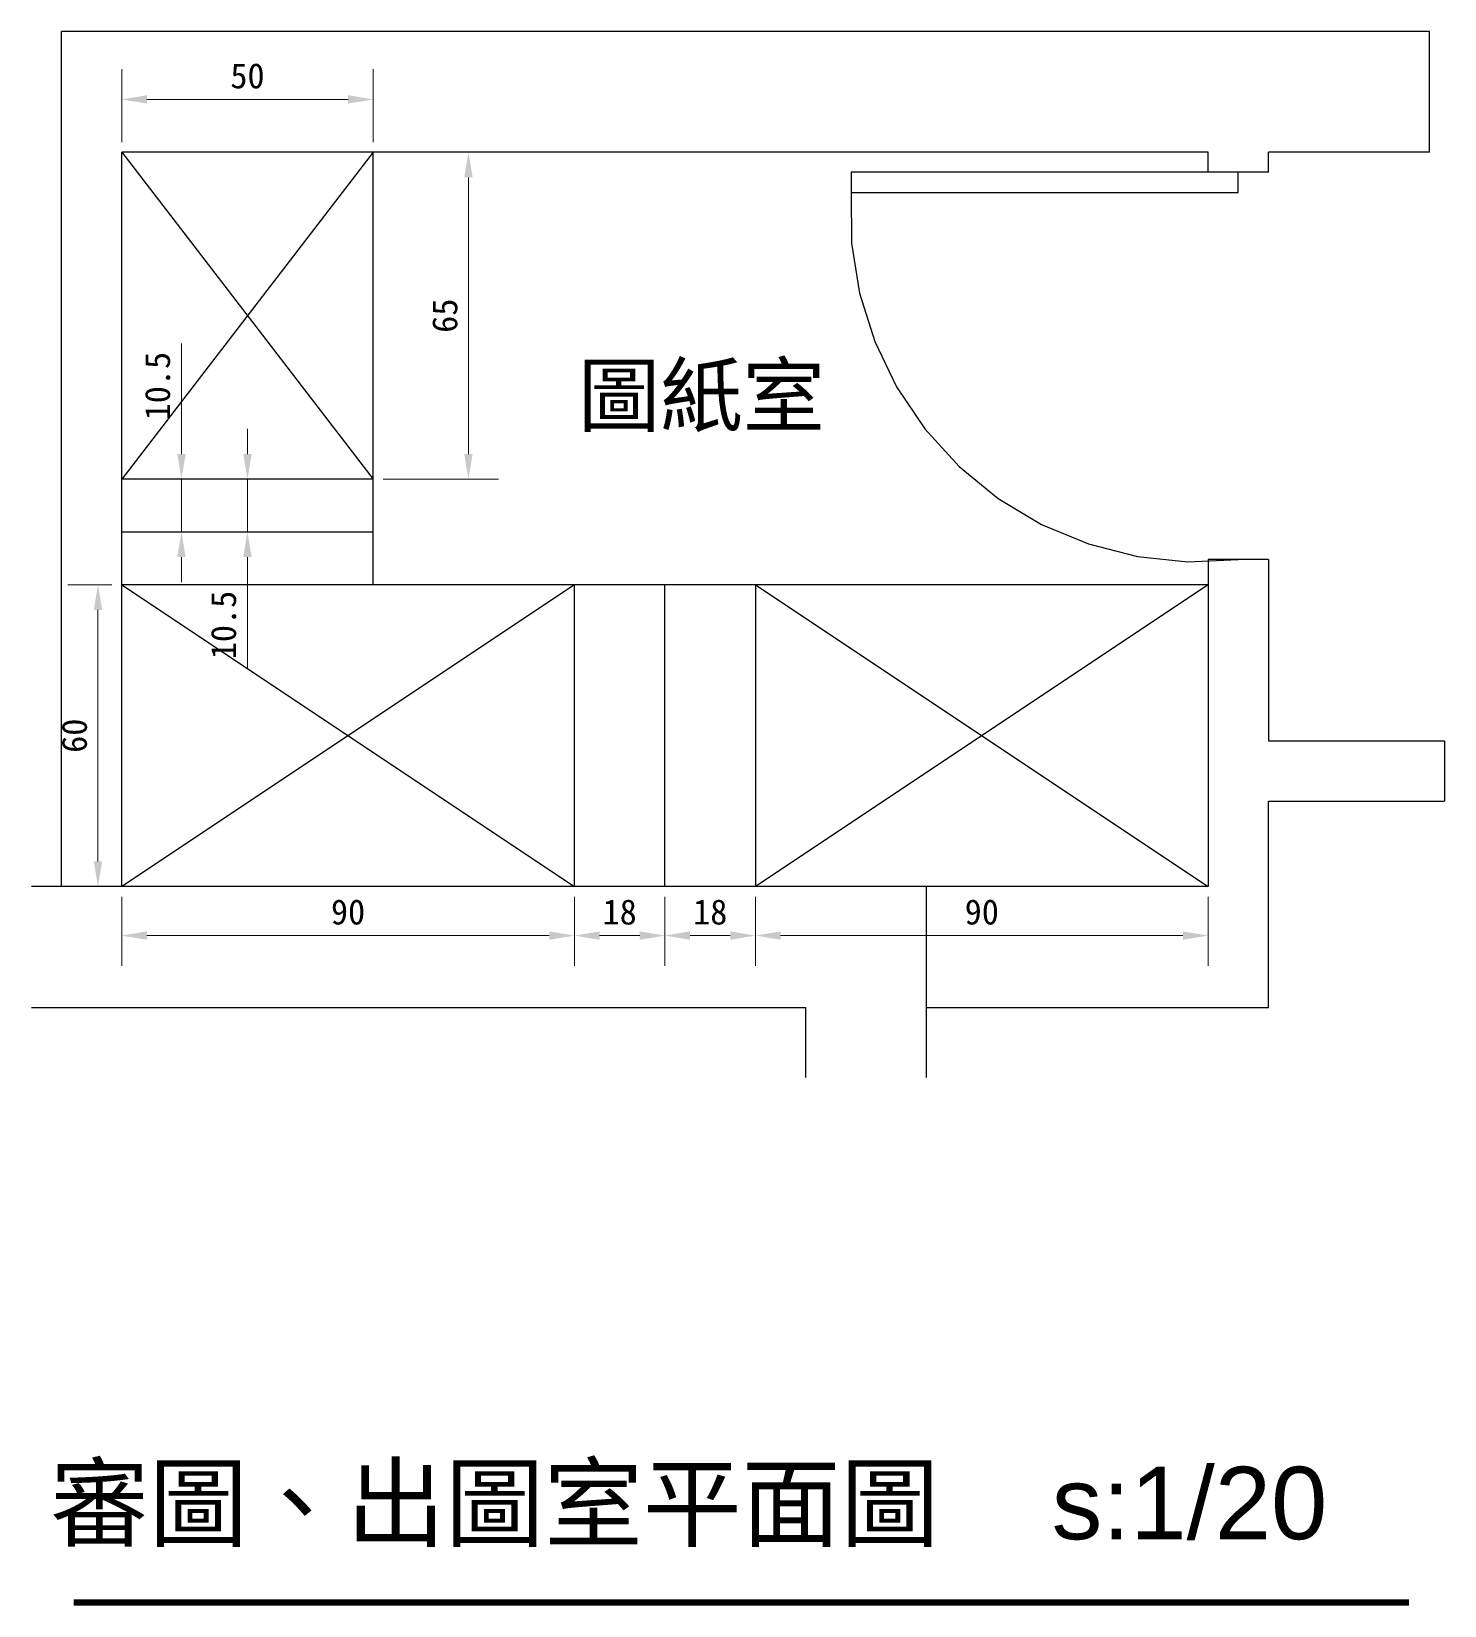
# Model space of a CAD drawing. Header units: centimetres. Extents: x 1966 to 8787, y 7398 to 12383.
# Drawn here: x 5241.7 to 5522.6, y 7527.6 to 7840.5 of the extents above; entities that cross this region are included whole.
import ezdxf

# ---------------------------------------------------------------- set-up
doc = ezdxf.new("R2010")
doc.units = ezdxf.units.CM
doc.header["$PDMODE"] = 35
doc.styles.get("Standard").update_dxf_attribs({"font": 'arial.ttf', "height": 10})
doc.styles.add('文2.5', font='kaiu.ttf', dxfattribs={"height": 2.5})
doc.dimstyles.new('DIM2.5', dxfattribs={"dimtxt": 2.5, "dimasz": 2.5, "dimexe": 3, "dimexo": 1, "dimgap": 1, "dimtad": 1, "dimdec": 1, "dimdsep": 46, "dimtxsty": '文2.5', "dimcen": 0, "dimadec": 0, "dimazin": 0, "dimtfac": 1, "dimtdec": 1, "dimtmove": 0, "dimatfit": 3, "dimfxl": 1, "dimlwd": 15, "dimlwe": 15, "dimarcsym": 0})

msp = doc.modelspace()

# ---------------------------------------------------------------- texts
for s, height, p in [('圖紙室', 12, (5350.3, 7762.18)), ('審圖、出圖室平面圖    s:1/20', 14.4, (5245.37, 7540.74))]:
    msp.add_text(s, height=height).set_placement(p)

# ---------------------------------------------------------------- blocks, each defined once
blk = doc.blocks.new('*D256')
at = {"color": 0, "linetype": 'Continuous', "lineweight": 15, "transparency": 16777216}
for p, q in [((5259.6, 7818.48), (5259.6, 7832.97)), ((5309.6, 7818.48), (5309.6, 7832.97)), ((5264.6, 7826.97), (5304.6, 7826.97))]:
    blk.add_line(p, q, dxfattribs=at)
at = {"color": 0, "transparency": 16777216}
for points in [[(5264.6, 7827.81), (5264.6, 7826.14), (5259.6, 7826.97)], [(5304.6, 7827.81), (5304.6, 7826.14), (5309.6, 7826.97)]]:
    blk.add_solid(points, dxfattribs=at)
at = {"layer": 'DEFPOINTS', "color": 0, "transparency": 16777216}
for p in [(5309.6, 7826.97), (5259.6, 7816.48), (5309.6, 7816.48)]:
    blk.add_point(p, dxfattribs=at)
at = {"color": 0, "transparency": 16777216, "insert": (5284.6, 7831.64), "char_height": 5, "attachment_point": 5, "style": '文2.5'}
blk.add_mtext('50', dxfattribs=at)
blk = doc.blocks.new('*D257')
at = {"color": 0, "linetype": 'Continuous', "lineweight": 15, "transparency": 16777216}
for p, q in [((5271.48, 7756.48), (5271.48, 7778.47)), ((5261.6, 7751.48), (5277.48, 7751.48)), ((5271.48, 7740.98), (5271.48, 7751.48)), ((5261.6, 7740.98), (5277.48, 7740.98)), ((5271.48, 7735.98), (5271.48, 7730.98))]:
    blk.add_line(p, q, dxfattribs=at)
at = {"color": 0, "transparency": 16777216}
for points in [[(5270.64, 7756.48), (5272.31, 7756.48), (5271.48, 7751.48)], [(5270.64, 7735.98), (5272.31, 7735.98), (5271.48, 7740.98)]]:
    blk.add_solid(points, dxfattribs=at)
at = {"layer": 'DEFPOINTS', "color": 0, "transparency": 16777216}
for p in [(5259.6, 7751.48), (5271.48, 7751.48), (5259.6, 7740.98)]:
    blk.add_point(p, dxfattribs=at)
at = {"color": 0, "transparency": 16777216, "insert": (5266.75, 7769.98), "char_height": 5, "attachment_point": 5, "rotation": 90, "style": '文2.5'}
blk.add_mtext('10.5', dxfattribs=at)
blk = doc.blocks.new('*D258')
at = {"color": 0, "linetype": 'Continuous', "lineweight": 15, "transparency": 16777216}
for p, q in [((5284.6, 7756.48), (5284.6, 7761.48)), ((5307.6, 7751.48), (5278.6, 7751.48)), ((5284.6, 7751.48), (5284.6, 7740.98)), ((5307.6, 7740.98), (5278.6, 7740.98)), ((5284.6, 7735.98), (5284.6, 7713.99))]:
    blk.add_line(p, q, dxfattribs=at)
at = {"color": 0, "transparency": 16777216}
for points in [[(5283.76, 7756.48), (5285.43, 7756.48), (5284.6, 7751.48)], [(5283.76, 7735.98), (5285.43, 7735.98), (5284.6, 7740.98)]]:
    blk.add_solid(points, dxfattribs=at)
at = {"layer": 'DEFPOINTS', "color": 0, "transparency": 16777216}
for p in [(5309.6, 7751.48), (5284.6, 7740.98), (5309.6, 7740.98)]:
    blk.add_point(p, dxfattribs=at)
at = {"color": 0, "transparency": 16777216, "insert": (5279.87, 7722.49), "char_height": 5, "attachment_point": 5, "rotation": 90, "style": '文2.5'}
blk.add_mtext('10.5', dxfattribs=at)
blk = doc.blocks.new('*D259')
at = {"color": 0, "linetype": 'Continuous', "lineweight": 15, "transparency": 16777216}
for p, q in [((5311.6, 7816.48), (5334.53, 7816.48)), ((5328.53, 7756.48), (5328.53, 7811.48)), ((5311.6, 7751.48), (5334.53, 7751.48))]:
    blk.add_line(p, q, dxfattribs=at)
at = {"color": 0, "transparency": 16777216}
for points in [[(5327.69, 7811.48), (5329.36, 7811.48), (5328.53, 7816.48)], [(5327.69, 7756.48), (5329.36, 7756.48), (5328.53, 7751.48)]]:
    blk.add_solid(points, dxfattribs=at)
at = {"layer": 'DEFPOINTS', "color": 0, "transparency": 16777216}
for p in [(5309.6, 7816.48), (5328.53, 7816.48), (5309.6, 7751.48)]:
    blk.add_point(p, dxfattribs=at)
at = {"color": 0, "transparency": 16777216, "insert": (5323.86, 7783.98), "char_height": 5, "attachment_point": 5, "rotation": 90, "style": '文2.5'}
blk.add_mtext('65', dxfattribs=at)
blk = doc.blocks.new('*D260')
at = {"color": 0, "linetype": 'Continuous', "lineweight": 15, "transparency": 16777216}
for p, q in [((5259.6, 7668.48), (5259.6, 7654.74)), ((5349.6, 7668.48), (5349.6, 7654.74)), ((5264.6, 7660.74), (5344.6, 7660.74))]:
    blk.add_line(p, q, dxfattribs=at)
at = {"color": 0, "transparency": 16777216}
for points in [[(5264.6, 7661.58), (5264.6, 7659.91), (5259.6, 7660.74)], [(5344.6, 7661.58), (5344.6, 7659.91), (5349.6, 7660.74)]]:
    blk.add_solid(points, dxfattribs=at)
at = {"layer": 'DEFPOINTS', "color": 0, "transparency": 16777216}
for p in [(5259.6, 7670.48), (5349.6, 7670.48), (5349.6, 7660.74)]:
    blk.add_point(p, dxfattribs=at)
at = {"color": 0, "transparency": 16777216, "insert": (5304.6, 7665.41), "char_height": 5, "attachment_point": 5, "style": '文2.5'}
blk.add_mtext('90', dxfattribs=at)
blk = doc.blocks.new('*D261')
at = {"color": 0, "linetype": 'Continuous', "lineweight": 15, "transparency": 16777216}
for p, q in [((5349.6, 7668.48), (5349.6, 7654.74)), ((5367.6, 7668.48), (5367.6, 7654.74)), ((5354.6, 7660.74), (5362.6, 7660.74))]:
    blk.add_line(p, q, dxfattribs=at)
at = {"color": 0, "transparency": 16777216}
for points in [[(5354.6, 7661.58), (5354.6, 7659.91), (5349.6, 7660.74)], [(5362.6, 7661.58), (5362.6, 7659.91), (5367.6, 7660.74)]]:
    blk.add_solid(points, dxfattribs=at)
at = {"layer": 'DEFPOINTS', "color": 0, "transparency": 16777216}
for p in [(5349.6, 7670.48), (5367.6, 7670.48), (5367.6, 7660.74)]:
    blk.add_point(p, dxfattribs=at)
at = {"color": 0, "transparency": 16777216, "insert": (5358.6, 7665.41), "char_height": 5, "attachment_point": 5, "style": '文2.5'}
blk.add_mtext('18', dxfattribs=at)
blk = doc.blocks.new('*D262')
at = {"color": 0, "linetype": 'Continuous', "lineweight": 15, "transparency": 16777216}
for p, q in [((5367.6, 7668.48), (5367.6, 7654.74)), ((5385.6, 7668.48), (5385.6, 7654.74)), ((5372.6, 7660.74), (5380.6, 7660.74))]:
    blk.add_line(p, q, dxfattribs=at)
at = {"color": 0, "transparency": 16777216}
for points in [[(5372.6, 7661.58), (5372.6, 7659.91), (5367.6, 7660.74)], [(5380.6, 7661.58), (5380.6, 7659.91), (5385.6, 7660.74)]]:
    blk.add_solid(points, dxfattribs=at)
at = {"layer": 'DEFPOINTS', "color": 0, "transparency": 16777216}
for p in [(5367.6, 7670.48), (5385.6, 7670.48), (5385.6, 7660.74)]:
    blk.add_point(p, dxfattribs=at)
at = {"color": 0, "transparency": 16777216, "insert": (5376.6, 7665.41), "char_height": 5, "attachment_point": 5, "style": '文2.5'}
blk.add_mtext('18', dxfattribs=at)
blk = doc.blocks.new('*D263')
at = {"color": 0, "linetype": 'Continuous', "lineweight": 15, "transparency": 16777216}
for p, q in [((5385.6, 7668.48), (5385.6, 7654.74)), ((5475.6, 7668.48), (5475.6, 7654.74)), ((5390.6, 7660.74), (5470.6, 7660.74))]:
    blk.add_line(p, q, dxfattribs=at)
at = {"color": 0, "transparency": 16777216}
for points in [[(5390.6, 7661.58), (5390.6, 7659.91), (5385.6, 7660.74)], [(5470.6, 7661.58), (5470.6, 7659.91), (5475.6, 7660.74)]]:
    blk.add_solid(points, dxfattribs=at)
at = {"layer": 'DEFPOINTS', "color": 0, "transparency": 16777216}
for p in [(5385.6, 7670.48), (5475.6, 7670.48), (5475.6, 7660.74)]:
    blk.add_point(p, dxfattribs=at)
at = {"color": 0, "transparency": 16777216, "insert": (5430.6, 7665.41), "char_height": 5, "attachment_point": 5, "style": '文2.5'}
blk.add_mtext('90', dxfattribs=at)
blk = doc.blocks.new('*D264')
at = {"color": 0, "linetype": 'Continuous', "lineweight": 15, "transparency": 16777216}
for p, q in [((5257.6, 7730.48), (5248.88, 7730.48)), ((5254.88, 7675.48), (5254.88, 7725.48)), ((5257.6, 7670.48), (5248.88, 7670.48))]:
    blk.add_line(p, q, dxfattribs=at)
at = {"color": 0, "transparency": 16777216}
for points in [[(5254.04, 7725.48), (5255.71, 7725.48), (5254.88, 7730.48)], [(5254.04, 7675.48), (5255.71, 7675.48), (5254.88, 7670.48)]]:
    blk.add_solid(points, dxfattribs=at)
at = {"layer": 'DEFPOINTS', "color": 0, "transparency": 16777216}
for p in [(5254.88, 7730.48), (5259.6, 7730.48), (5259.6, 7670.48)]:
    blk.add_point(p, dxfattribs=at)
at = {"color": 0, "transparency": 16777216, "insert": (5250.21, 7700.48), "char_height": 5, "attachment_point": 5, "rotation": 90, "style": '文2.5'}
blk.add_mtext('60', dxfattribs=at)

# ---------------------------------------------------------------- dimensions: what is measured, and where the dimension line sits
for base, p1, p2, picture, middle in [((5309.6, 7826.97), (5259.6, 7816.48), (5309.6, 7816.48), '*D256', (5284.6, 7831.64)), ((5349.6, 7660.74), (5259.6, 7670.48), (5349.6, 7670.48), '*D260', (5304.6, 7665.41)), ((5367.6, 7660.74), (5349.6, 7670.48), (5367.6, 7670.48), '*D261', (5358.6, 7665.41)), ((5385.6, 7660.74), (5367.6, 7670.48), (5385.6, 7670.48), '*D262', (5376.6, 7665.41)), ((5475.6, 7660.74), (5385.6, 7670.48), (5475.6, 7670.48), '*D263', (5430.6, 7665.41))]:
    dim = msp.add_linear_dim(base=base, p1=p1, p2=p2, dimstyle='DIM2.5')
    dim.commit()
    dim.dimension.update_dxf_attribs({"geometry": picture, "text_midpoint": middle})
for base, p1, p2, picture, middle in [((5328.53, 7816.48), (5309.6, 7751.48), (5309.6, 7816.48), '*D259', (5323.86, 7783.98)), ((5271.48, 7751.48), (5259.6, 7740.98), (5259.6, 7751.48), '*D257', (5266.75, 7769.98)), ((5284.6, 7740.98), (5309.6, 7751.48), (5309.6, 7740.98), '*D258', (5279.87, 7722.49)), ((5254.88, 7730.48), (5259.6, 7670.48), (5259.6, 7730.48), '*D264', (5250.21, 7700.48))]:
    dim = msp.add_linear_dim(base=base, p1=p1, p2=p2, angle=90, dimstyle='DIM2.5')
    dim.commit()
    dim.dimension.update_dxf_attribs({"geometry": picture, "text_midpoint": middle})

# ---------------------------------------------------------------- linework, layer by layer
for p, q in [((5519.6, 7840.48), (5247.6, 7840.48)), ((5247.6, 7816.48), (5247.6, 7840.48)), ((5519.6, 7816.48), (5519.6, 7840.48)), ((5247.6, 7670.48), (5247.6, 7816.48)), ((5259.6, 7816.48), (5309.6, 7751.48)), ((5309.6, 7816.48), (5259.6, 7751.48)), ((5309.6, 7816.48), (5259.6, 7816.48)), ((5259.6, 7751.48), (5259.6, 7816.48)), ((5475.6, 7816.48), (5309.6, 7816.48)), ((5309.6, 7751.48), (5309.6, 7816.48)), ((5475.6, 7812.48), (5475.6, 7816.48)), ((5519.6, 7816.48), (5487.6, 7816.48)), ((5487.6, 7812.48), (5487.6, 7816.48)), ((5404.6, 7812.48), (5404.6, 7808.48)), ((5475.6, 7812.48), (5404.6, 7812.48)), ((5481.6, 7812.48), (5475.6, 7812.48)), ((5487.6, 7812.48), (5481.6, 7812.48)), ((5481.6, 7808.48), (5481.6, 7812.48)), ((5404.6, 7808.48), (5481.6, 7808.48)), ((5404.6, 7808.48), (5404.72, 7798.42)), ((5404.72, 7798.42), (5406.3, 7788.48)), ((5406.3, 7788.48), (5409.3, 7778.87)), ((5409.3, 7778.87), (5413.67, 7769.81)), ((5413.67, 7769.81), (5419.3, 7761.47)), ((5419.3, 7761.47), (5426.08, 7754.03)), ((5309.6, 7751.48), (5259.6, 7751.48)), ((5259.6, 7740.98), (5259.6, 7751.48)), ((5309.6, 7740.98), (5309.6, 7751.48)), ((5426.08, 7754.03), (5433.86, 7747.65)), ((5433.86, 7747.65), (5442.49, 7742.48)), ((5442.49, 7742.48), (5451.78, 7738.6)), ((5259.6, 7740.98), (5309.6, 7740.98)), ((5259.6, 7730.48), (5259.6, 7740.98)), ((5309.6, 7730.48), (5309.6, 7740.98)), ((5451.78, 7738.6), (5461.53, 7736.11)), ((5461.53, 7736.11), (5471.54, 7735.07)), ((5471.54, 7735.07), (5481.6, 7735.48)), ((5475.6, 7735.48), (5475.6, 7730.48)), ((5481.6, 7735.48), (5475.6, 7735.48)), ((5487.6, 7735.48), (5481.6, 7735.48)), ((5487.6, 7735.48), (5487.6, 7699.48)), ((5259.6, 7670.48), (5259.6, 7730.48)), ((5259.6, 7730.48), (5349.6, 7670.48)), ((5349.6, 7730.48), (5259.6, 7670.48)), ((5309.6, 7730.48), (5259.6, 7730.48)), ((5349.6, 7730.48), (5309.6, 7730.48)), ((5349.6, 7670.48), (5349.6, 7730.48)), ((5367.6, 7730.48), (5349.6, 7730.48)), ((5367.6, 7670.48), (5367.6, 7730.48)), ((5385.6, 7730.48), (5367.6, 7730.48)), ((5475.6, 7730.48), (5385.6, 7730.48)), ((5385.6, 7730.48), (5385.6, 7670.48)), ((5385.6, 7730.48), (5475.6, 7670.48)), ((5475.6, 7730.48), (5385.6, 7670.48)), ((5475.6, 7730.48), (5475.6, 7670.48)), ((5487.6, 7699.48), (5522.6, 7699.48)), ((5522.6, 7699.48), (5522.6, 7687.48)), ((5487.6, 7646.48), (5487.6, 7687.48)), ((5487.6, 7687.48), (5522.6, 7687.48)), ((5247.6, 7670.48), (5241.66, 7670.48)), ((5259.6, 7670.48), (5247.6, 7670.48)), ((5348.6, 7670.48), (5259.6, 7670.48)), ((5349.6, 7670.48), (5348.6, 7670.48)), ((5367.6, 7670.48), (5349.6, 7670.48)), ((5385.6, 7670.48), (5367.6, 7670.48)), ((5419.6, 7670.48), (5385.6, 7670.48)), ((5475.6, 7670.48), (5419.6, 7670.48)), ((5419.6, 7646.48), (5419.6, 7670.48)), ((5241.66, 7646.48), (5395.6, 7646.48)), ((5395.6, 7632.55), (5395.6, 7646.48)), ((5419.6, 7632.55), (5419.6, 7646.48)), ((5419.6, 7646.48), (5487.6, 7646.48))]:
    msp.add_line(p, q)
at = {"const_width": 1.2}
msp.add_lwpolyline([(5250.03, 7528.16), (5515.54, 7528.16)], dxfattribs=at)

msp.set_redraw_order([(e.dxf.handle, doc.entitydb.next_handle()) for e in msp.query("TEXT MTEXT ATTDEF DIMENSION ARC_DIMENSION")])  # texts and dimensions are drawn at this point

doc.saveas('drawing.dxf')
